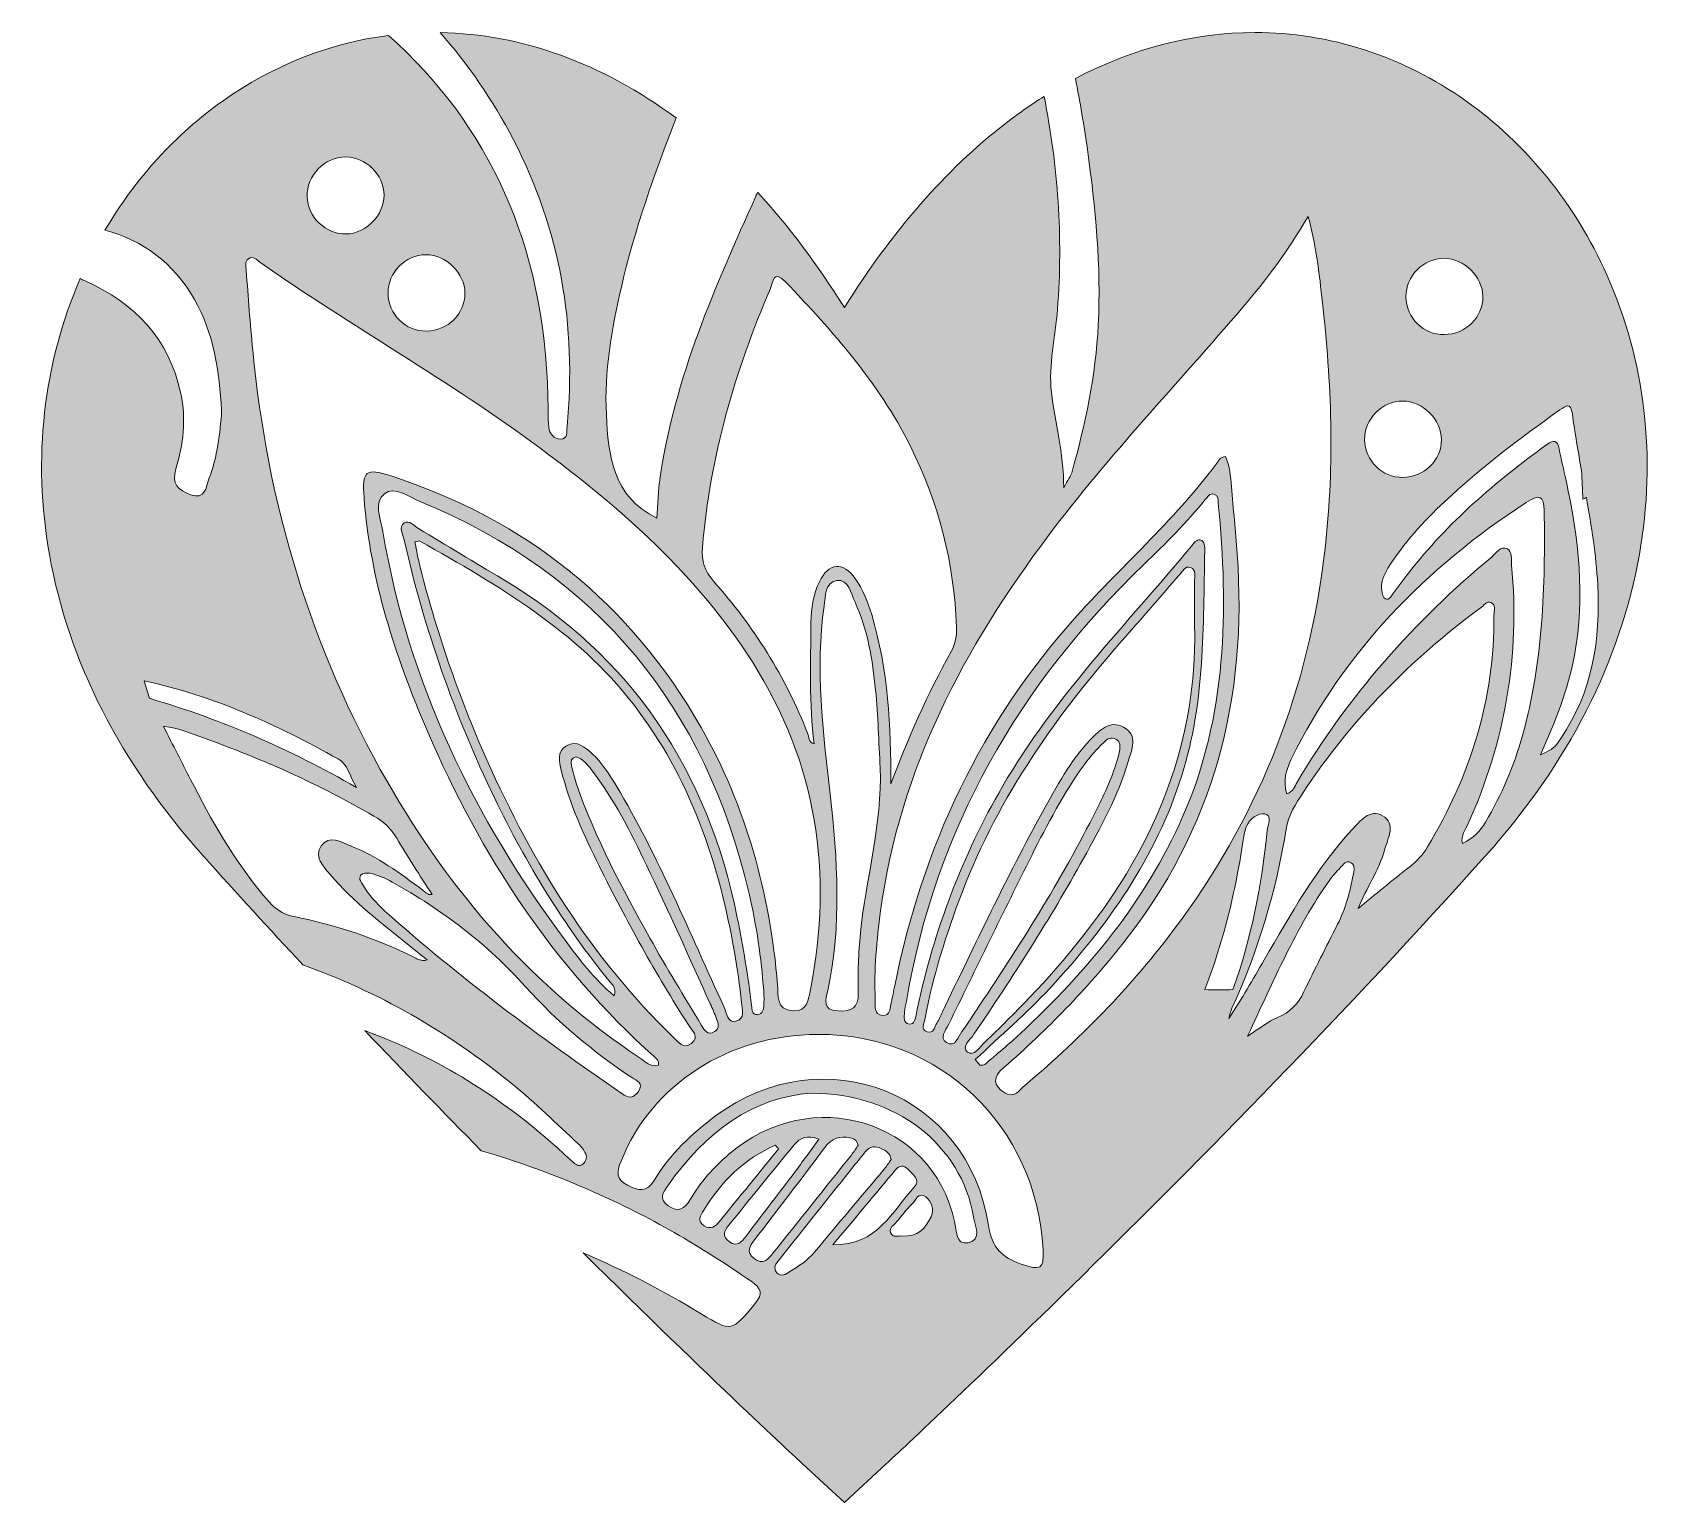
# Model space of a CAD drawing. Extents: x 31 to 969, y -924 to -76.
import ezdxf

# ---------------------------------------------------------------- set-up
doc = ezdxf.new("R2010")
doc.units = 0
doc.header["$MEASUREMENT"] = 0
doc.layers.add('Layer 1', color=7, linetype='Continuous')

msp = doc.modelspace()

# ---------------------------------------------------------------- hatches: boundary and pattern name
at = {"layer": 'Layer 1', "true_color": 0xffffff}
h = msp.add_hatch(color=7, dxfattribs=at)
h.dxf.hatch_style = 2
edge = h.paths.add_edge_path()
edge.add_spline(control_points=[(940.25, -215.49), (921.92, -174.5), (893.75, -139.77), (858.78, -115.04), (822.32, -89.26), (780.2, -75.64), (736.98, -75.64), (701.89, -75.64), (666.73, -84.73), (633.39, -102.2), (636.12, -115.73), (638.43, -129.38), (640.34, -143.15), (645.02, -176.74), (648.34, -210.45), (646.62, -244.42), (645.14, -273.5), (639.27, -301.86), (631.26, -329.79), (630.64, -331.96), (629.17, -333.88), (626.68, -338.57), (626.71, -317.78), (621.42, -300.67), (619.53, -283.28), (617.82, -267.64), (621.8, -251.4), (623.06, -235.41), (626.33, -193.75), (623.29, -152.85), (615.37, -112.57), (607.65, -117.42), (600.04, -122.73), (592.59, -128.51), (558.59, -154.83), (527.54, -190.4), (500, -234.5), (484.42, -209.55), (467.72, -187.34), (449.99, -167.98), (449.62, -168.63), (449.25, -169.35), (448.88, -170.17), (425.21, -222.46), (402.08, -274.93), (393.63, -332.37), (392.48, -340.16), (392.34, -348.1), (391.72, -356.13), (366.11, -343.38), (363.7, -319.93), (362.54, -296.3), (361.31, -271.34), (365.59, -246.9), (371.2, -222.64), (378.95, -189.11), (390.5, -156.92), (402.78, -125), (360.36, -93.47), (313.43, -76.49), (266.5, -75.68), (282.61, -93.72), (296.75, -114.35), (308.91, -137.61), (336.01, -189.46), (345.37, -245.03), (339.88, -303.17), (339.6, -306.1), (340.47, -310.5), (336.04, -310.48), (332.35, -310.46), (329.63, -307.22), (329.28, -303.5), (328.73, -297.61), (328.96, -291.64), (328.81, -285.71), (326.59, -198.22), (294.92, -129.09), (236.72, -77.34), (202.84, -81.72), (170.24, -94.52), (141.23, -115.03), (113.8, -134.42), (90.55, -159.97), (72.95, -189.86), (94.88, -195.55), (112.46, -208.4), (124.72, -229.83), (135.98, -249.51), (139.05, -271.23), (140.39, -293.97), (139.56, -307.04), (137.94, -320.57), (133.06, -333.43), (131.27, -338.12), (131.06, -345.72), (122.32, -342.5), (115.33, -339.94), (111.36, -336.39), (113.99, -327.57), (118.19, -313.45), (120.01, -298.98), (116.81, -284.11), (109.98, -252.45), (90.21, -231.84), (61.54, -219.06), (60.58, -218.64), (59.66, -218.18), (58.78, -217.7), (37.34, -266.85), (31.15, -321.86), (40.92, -376.95), (51.9, -438.82), (81.83, -497.44), (129.9, -551.17), (148.83, -572.32), (168.09, -593.35), (187.34, -614), (230.28, -629.24), (270.61, -652.16), (308.29, -682.82), (321.55, -693.61), (333.74, -705.7), (346.33, -717.3), (348.08, -718.92), (349.61, -720.98), (350.61, -723.12), (351.54, -725.11), (350.73, -727.35), (349.12, -728.87), (347.11, -730.78), (345.18, -729.45), (343.6, -728.07), (339.13, -724.15), (334.84, -720.04), (330.37, -716.13), (297.7, -687.53), (261.95, -666.19), (223.11, -651.93), (246.01, -675.98), (268.61, -699.24), (290.3, -721.26), (312, -727.61), (333.56, -735.47), (354.98, -744.91), (387.07, -759.04), (417.29, -776.59), (446.09, -796.61), (451.86, -800.63), (453.42, -803.63), (448.29, -809.75), (434.85, -825.78), (435.04, -826.14), (417.33, -815.38), (395.08, -801.86), (372.35, -790.16), (349.18, -780.22), (422.26, -852.48), (474.83, -901.13), (475.81, -902.03), (475.81, -902.03), (500.01, -924.36), (500.01, -924.36), (500.01, -924.36), (524.2, -902.03), (524.2, -902.03), (526.04, -900.33), (710.13, -729.98), (870.11, -551.17), (918.17, -497.45), (948.1, -438.83), (959.07, -376.96), (968.99, -321.04), (962.48, -265.21), (940.25, -215.49)], knot_values=[0, 0, 0, 0, 1, 1, 1, 2, 2, 2, 3, 3, 3, 4, 4, 4, 5, 5, 5, 6, 6, 6, 7, 7, 7, 8, 8, 8, 9, 9, 9, 10, 10, 10, 11, 11, 11, 12, 12, 12, 13, 13, 13, 14, 14, 14, 15, 15, 15, 16, 16, 16, 17, 17, 17, 18, 18, 18, 19, 19, 19, 20, 20, 20, 21, 21, 21, 22, 22, 22, 23, 23, 23, 24, 24, 24, 25, 25, 25, 26, 26, 26, 27, 27, 27, 28, 28, 28, 29, 29, 29, 30, 30, 30, 31, 31, 31, 32, 32, 32, 33, 33, 33, 34, 34, 34, 35, 35, 35, 36, 36, 36, 37, 37, 37, 38, 38, 38, 39, 39, 39, 40, 40, 40, 41, 41, 41, 42, 42, 42, 43, 43, 43, 44, 44, 44, 45, 45, 45, 46, 46, 46, 47, 47, 47, 48, 48, 48, 49, 49, 49, 50, 50, 50, 51, 51, 51, 52, 52, 52, 53, 53, 53, 54, 54, 54, 55, 55, 55, 56, 56, 56, 57, 57, 57, 58, 58, 58, 58], degree=3, periodic=1)
edge = h.paths.add_edge_path()
edge.add_spline(control_points=[(846.3, -206), (857.69, -205.89), (868.7, -216.77), (868.71, -228.14), (868.72, -240.2), (858.88, -249.88), (846.47, -250.05), (834.34, -250.21), (824.48, -240.5), (824.32, -228.24), (824.17, -216.25), (834.2, -206.11), (846.3, -206)], knot_values=[0, 0, 0, 0, 1, 1, 1, 2, 2, 2, 3, 3, 3, 4, 4, 4, 4], degree=3, periodic=1)
edge = h.paths.add_edge_path()
edge.add_spline(control_points=[(822.41, -288.45), (833.8, -288.34), (844.81, -299.22), (844.82, -310.6), (844.83, -322.65), (834.99, -332.34), (822.58, -332.5), (810.45, -332.67), (800.58, -322.96), (800.43, -310.7), (800.28, -298.71), (810.31, -288.56), (822.41, -288.45)], knot_values=[0, 0, 0, 0, 1, 1, 1, 2, 2, 2, 3, 3, 3, 4, 4, 4, 4], degree=3, periodic=1)
edge = h.paths.add_edge_path()
edge.add_spline(control_points=[(418.08, -372.75), (422.35, -320.6), (436.78, -271.24), (457.27, -223.43), (458.66, -220.2), (459.04, -212.27), (465.83, -219.4), (493.37, -248.33), (519.92, -277.99), (537.93, -314.16), (554.36, -347.17), (563.54, -382), (564.7, -418.9), (564.86, -423.88), (564.26, -428.58), (561.76, -433.04), (548.02, -457.47), (536.77, -483.02), (526.81, -509.38), (527.02, -476.28), (525.29, -443.59), (515.79, -411.73), (513.57, -404.29), (510.57, -397.22), (506.19, -390.86), (499.34, -380.91), (490.76, -381.68), (485.56, -392.74), (482.1, -400.1), (480.77, -408.08), (480.7, -416.19), (480.52, -439.58), (479.57, -463), (482.56, -486.4), (479.04, -485.64), (479.61, -482.37), (478.78, -480.26), (465.99, -447.68), (447.62, -418.53), (424.48, -392.4), (419.27, -386.51), (417.4, -380.98), (418.08, -372.75)], knot_values=[0, 0, 0, 0, 1, 1, 1, 2, 2, 2, 3, 3, 3, 4, 4, 4, 5, 5, 5, 6, 6, 6, 7, 7, 7, 8, 8, 8, 9, 9, 9, 10, 10, 10, 11, 11, 11, 12, 12, 12, 13, 13, 13, 14, 14, 14, 14], degree=3, periodic=1)
edge = h.paths.add_edge_path()
edge.add_spline(control_points=[(508.03, -630.19), (508.22, -638.78), (504.26, -640.99), (496.44, -640.58), (486.91, -640.09), (489.24, -634.26), (490.41, -628.79), (498.48, -591.04), (496.07, -553.31), (491.76, -515.31), (487.68, -479.33), (483.08, -443.17), (488.3, -406.84), (489.12, -401.15), (488.83, -392.97), (495.56, -392.06), (502.51, -391.12), (503.77, -399.49), (506.14, -404.58), (513.59, -420.62), (516.22, -437.96), (518, -455.31), (519.52, -470.22), (519.83, -485.26), (520.68, -500.24), (521.82, -532.66), (512.57, -563.83), (509.26, -595.7), (508.07, -607.21), (507.78, -618.7), (508.03, -630.19)], knot_values=[0, 0, 0, 0, 1, 1, 1, 2, 2, 2, 3, 3, 3, 4, 4, 4, 5, 5, 5, 6, 6, 6, 7, 7, 7, 8, 8, 8, 9, 9, 9, 10, 10, 10, 10], degree=3, periodic=1)
edge = h.paths.add_edge_path()
edge.add_spline(control_points=[(258.47, -203.96), (269.86, -203.85), (280.87, -214.73), (280.87, -226.1), (280.88, -238.16), (271.05, -247.85), (258.64, -248.01), (246.5, -248.17), (236.64, -238.46), (236.49, -226.2), (236.34, -214.22), (246.36, -204.07), (258.47, -203.96)], knot_values=[0, 0, 0, 0, 1, 1, 1, 2, 2, 2, 3, 3, 3, 4, 4, 4, 4], degree=3, periodic=1)
edge = h.paths.add_edge_path()
edge.add_spline(control_points=[(212.02, -147.49), (223.78, -147.57), (234.07, -157.83), (234.16, -169.56), (234.25, -181.1), (223.85, -191.76), (212.27, -191.98), (200.61, -192.21), (190.01, -182.07), (189.7, -170.39), (189.37, -158.22), (199.91, -147.41), (212.02, -147.49)], knot_values=[0, 0, 0, 0, 1, 1, 1, 2, 2, 2, 3, 3, 3, 4, 4, 4, 4], degree=3, periodic=1)
edge = h.paths.add_edge_path()
edge.add_spline(control_points=[(155.95, -206.24), (158.58, -204.4), (160.57, -206.91), (162.44, -208.22), (215.38, -245.46), (272.19, -276.88), (324.19, -315.52), (371.3, -350.53), (415.01, -388.93), (446.88, -439.08), (484.05, -497.55), (493.72, -560.84), (480.36, -628.19), (479.25, -633.77), (478.99, -640.85), (470.37, -640.42), (460.17, -639.91), (461.94, -631.32), (461.44, -625.41), (456.97, -572.8), (443.44, -522.82), (417.22, -476.84), (376.46, -405.4), (316.5, -357.09), (238.2, -331.69), (223.61, -326.96), (221.45, -328.66), (222.61, -344.11), (226.16, -391.41), (240.66, -435.87), (259.25, -479.08), (290.01, -550.59), (331.67, -614.63), (390.19, -666.89), (391.46, -668.02), (393, -669.04), (392.73, -671.95), (387.84, -673.12), (385.11, -669.8), (382.09, -667.8), (320.04, -626.89), (272.86, -572.27), (236.11, -508.33), (191.68, -431.05), (166.86, -347.53), (158.33, -259.02), (156.85, -243.73), (155.76, -228.4), (154.6, -213.08), (154.42, -210.74), (153.62, -207.86), (155.95, -206.24)], knot_values=[0, 0, 0, 0, 1, 1, 1, 2, 2, 2, 3, 3, 3, 4, 4, 4, 5, 5, 5, 6, 6, 6, 7, 7, 7, 8, 8, 8, 9, 9, 9, 10, 10, 10, 11, 11, 11, 12, 12, 12, 13, 13, 13, 14, 14, 14, 15, 15, 15, 16, 16, 16, 17, 17, 17, 17], degree=3, periodic=1)
edge = h.paths.add_edge_path()
edge.add_spline(control_points=[(368.16, -510.45), (364.19, -503.84), (360.05, -497.31), (354.33, -492.06), (350.2, -488.26), (345.6, -484.02), (339.53, -487.48), (333.73, -490.78), (335.34, -496.77), (336.54, -501.69), (341.29, -521.17), (349.78, -539.26), (358.57, -557.14), (374.02, -588.54), (391.09, -619.05), (409.92, -648.57), (411.93, -651.73), (416.7, -655.41), (411.71, -659.38), (407.03, -663.09), (404.05, -658.42), (401.19, -655.65), (353.9, -609.97), (320.07, -555.22), (293.55, -495.6), (277.04, -458.47), (263.84, -420.17), (254.18, -380.68), (253.29, -377.04), (252.73, -373.33), (252.02, -369.65), (253.49, -369.4), (254.33, -368.97), (254.78, -369.23), (300.21, -394.98), (345.4, -421.02), (378.14, -463.42), (410.86, -505.81), (427.56, -554.65), (436.54, -606.64), (438.2, -616.27), (439.61, -625.97), (440.56, -635.69), (440.92, -639.46), (442.94, -645.2), (437.36, -646.47), (432.24, -647.63), (432.15, -641.77), (430.67, -638.59), (410.65, -595.48), (392.72, -551.35), (368.16, -510.45)], knot_values=[0, 0, 0, 0, 1, 1, 1, 2, 2, 2, 3, 3, 3, 4, 4, 4, 5, 5, 5, 6, 6, 6, 7, 7, 7, 8, 8, 8, 9, 9, 9, 10, 10, 10, 11, 11, 11, 12, 12, 12, 13, 13, 13, 14, 14, 14, 15, 15, 15, 16, 16, 16, 17, 17, 17, 17], degree=3, periodic=1)
edge = h.paths.add_edge_path()
edge.add_spline(control_points=[(425.01, -652.51), (421.08, -654.8), (419.2, -651.7), (417.59, -649.01), (407.54, -632.22), (397.18, -615.61), (387.7, -598.5), (371.78, -569.79), (356.11, -540.9), (345.38, -509.7), (344.13, -506.08), (343.26, -502.32), (342.38, -498.59), (341.84, -496.32), (342.43, -494.47), (344.95, -493.9), (349.18, -494.99), (351.47, -498.23), (353.8, -501.2), (367.08, -518.07), (376.49, -537.26), (385.73, -556.44), (398.45, -582.87), (410.35, -609.7), (422.57, -636.37), (423.88, -639.22), (425.06, -642.14), (426.19, -645.07), (427.21, -647.74), (428.18, -650.66), (425.01, -652.51)], knot_values=[0, 0, 0, 0, 1, 1, 1, 2, 2, 2, 3, 3, 3, 4, 4, 4, 5, 5, 5, 6, 6, 6, 7, 7, 7, 8, 8, 8, 9, 9, 9, 10, 10, 10, 10], degree=3, periodic=1)
edge = h.paths.add_edge_path()
edge.add_spline(control_points=[(438.14, -586.71), (421.12, -502.05), (377.5, -435.89), (302.68, -391.24), (286.46, -381.57), (270.33, -371.75), (254.1, -362.1), (251.51, -360.56), (248.74, -356.88), (245.86, -358.82), (242.41, -361.15), (245.04, -365.41), (245.75, -368.52), (257.45, -420.17), (274.89, -469.84), (297.95, -517.55), (316.28, -555.46), (337.99, -591.22), (364.71, -623.86), (366.15, -625.61), (368.38, -627.26), (367.04, -631.86), (355.45, -622.02), (347.04, -610.85), (338.77, -599.75), (286, -528.95), (248.32, -451.33), (233.4, -363.66), (232.16, -356.33), (228.05, -346.84), (234.45, -341.92), (240.3, -337.44), (248.38, -343.65), (254.93, -346.35), (357.74, -388.75), (419.9, -465.32), (445, -572.86), (449.3, -591.26), (451.98, -609.91), (453.41, -628.75), (453.62, -631.53), (453.64, -634.34), (453.5, -637.13), (453.37, -639.6), (452.96, -642.48), (449.88, -642.66), (446.31, -642.88), (446.68, -639.66), (446.4, -637.34), (444.39, -620.34), (441.51, -603.5), (438.14, -586.71)], knot_values=[0, 0, 0, 0, 1, 1, 1, 2, 2, 2, 3, 3, 3, 4, 4, 4, 5, 5, 5, 6, 6, 6, 7, 7, 7, 8, 8, 8, 9, 9, 9, 10, 10, 10, 11, 11, 11, 12, 12, 12, 13, 13, 13, 14, 14, 14, 15, 15, 15, 16, 16, 16, 17, 17, 17, 17], degree=3, periodic=1)
edge = h.paths.add_edge_path()
edge.add_spline(control_points=[(95.65, -449.91), (135.42, -458.65), (172.22, -475.05), (207.63, -495.05), (213.3, -498.25), (214.14, -504.63), (218.27, -511.53), (179.75, -489.35), (141.08, -472.57), (98.68, -460.06), (97.58, -456.69), (96.57, -453.31), (95.65, -449.91)], knot_values=[0, 0, 0, 0, 1, 1, 1, 2, 2, 2, 3, 3, 3, 4, 4, 4, 4], degree=3, periodic=1)
edge = h.paths.add_edge_path()
edge.add_spline(control_points=[(251.77, -609.62), (229.52, -598.76), (206.28, -590.81), (182, -586.03), (176.99, -585.05), (173.13, -582.81), (169.72, -579.65), (167.94, -577.68), (166.17, -575.71), (164.4, -573.74), (147.47, -553.28), (134.37, -530.42), (122.39, -506.84), (117.43, -497.09), (112.43, -487.37), (106.73, -476.21), (115.88, -477.26), (122.82, -480.36), (129.87, -482.89), (163.96, -495.1), (196.9, -509.84), (228.27, -528.03), (233.86, -531.27), (238.22, -535.22), (241.53, -540.89), (247.85, -551.71), (254.81, -562.16), (261.88, -573.36), (259.18, -573.67), (257.96, -571.86), (256.49, -570.78), (243.44, -561.09), (230.35, -551.42), (215.12, -545.33), (209.47, -543.07), (202.49, -538.77), (197.87, -545.24), (193.39, -551.52), (199.22, -557.12), (203.13, -561.82), (216.29, -577.62), (232.81, -589.79), (248.62, -602.71), (251.83, -605.33), (255.07, -607.91), (258.99, -611.06), (255.49, -612.14), (253.65, -610.54), (251.77, -609.62)], knot_values=[0, 0, 0, 0, 1, 1, 1, 2, 2, 2, 3, 3, 3, 4, 4, 4, 5, 5, 5, 6, 6, 6, 7, 7, 7, 8, 8, 8, 9, 9, 9, 10, 10, 10, 11, 11, 11, 12, 12, 12, 13, 13, 13, 14, 14, 14, 15, 15, 15, 16, 16, 16, 16], degree=3, periodic=1)
edge = h.paths.add_edge_path()
edge.add_spline(control_points=[(234.7, -582.86), (229.78, -578.45), (225.42, -573.42), (221.92, -567.75), (220.93, -566.15), (219.51, -564.45), (220.63, -562.43), (221.8, -560.33), (223.95, -560.97), (226, -561.07), (230.49, -561.99), (234.77, -563.89), (238.88, -566.15), (267.84, -582.12), (293.76, -601.98), (315.91, -626.57), (334.09, -646.77), (354.74, -664.03), (377.33, -679.06), (380.09, -680.89), (384.49, -681.97), (381.03, -687.04), (378.11, -691.31), (375.41, -690.93), (371.51, -688.23), (324.03, -655.54), (277.71, -621.34), (234.7, -582.86)], knot_values=[0, 0, 0, 0, 1, 1, 1, 2, 2, 2, 3, 3, 3, 4, 4, 4, 5, 5, 5, 6, 6, 6, 7, 7, 7, 8, 8, 8, 9, 9, 9, 9], degree=3, periodic=1)
edge = h.paths.add_edge_path()
edge.add_spline(control_points=[(418.99, -764.59), (414.74, -761.78), (416.96, -758.57), (418.8, -755.6), (429.06, -739.1), (442.1, -725.73), (460.17, -718.1), (460.75, -718.78), (461.34, -719.46), (461.92, -720.15), (450.59, -734.13), (439.28, -748.13), (427.92, -762.09), (425.58, -764.97), (422.81, -767.13), (418.99, -764.59)], knot_values=[0, 0, 0, 0, 1, 1, 1, 2, 2, 2, 3, 3, 3, 4, 4, 4, 5, 5, 5, 5], degree=3, periodic=1)
edge = h.paths.add_edge_path()
edge.add_spline(control_points=[(433.67, -773.89), (429.15, -770.81), (430.61, -767.51), (433.32, -764.17), (445.88, -748.73), (458.39, -733.26), (471.02, -717.87), (474.37, -713.78), (478.59, -711.91), (485.31, -714.62), (479.93, -721.92), (474.92, -728.87), (469.76, -735.7), (460.92, -747.41), (451.97, -759.02), (443.1, -770.7), (440.64, -773.93), (438.21, -776.97), (433.67, -773.89)], knot_values=[0, 0, 0, 0, 1, 1, 1, 2, 2, 2, 3, 3, 3, 4, 4, 4, 5, 5, 5, 6, 6, 6, 6], degree=3, periodic=1)
edge = h.paths.add_edge_path()
edge.add_spline(control_points=[(447.84, -783.44), (443.03, -779.65), (445.39, -776.28), (448.12, -772.73), (461.72, -754.96), (475.4, -737.25), (488.79, -719.32), (492.67, -714.12), (497.32, -712.41), (503.35, -713.78), (505.4, -714.24), (507.41, -715.04), (507.89, -718.24), (506.79, -719.83), (505.53, -721.89), (504.04, -723.76), (489, -742.62), (473.88, -761.4), (458.9, -780.3), (455.83, -784.16), (453.08, -787.55), (447.84, -783.44)], knot_values=[0, 0, 0, 0, 1, 1, 1, 2, 2, 2, 3, 3, 3, 4, 4, 4, 5, 5, 5, 6, 6, 6, 7, 7, 7, 7], degree=3, periodic=1)
edge = h.paths.add_edge_path()
edge.add_spline(control_points=[(468.54, -791.05), (466.17, -792.59), (463.61, -794.46), (461.06, -791.68), (458.52, -788.91), (460.62, -786.4), (462.32, -784.25), (473.6, -769.99), (484.96, -755.8), (496.3, -741.59), (501.54, -735.03), (506.78, -728.48), (512.02, -721.93), (514.61, -718.7), (517.85, -718.22), (521.37, -720.07), (523.77, -721.33), (526.59, -722.4), (526.94, -726.39), (525.78, -728), (524.5, -730.05), (522.97, -731.89), (509.49, -747.96), (495.92, -763.96), (482.48, -780.06), (478.58, -784.73), (473.52, -787.82), (468.54, -791.05)], knot_values=[0, 0, 0, 0, 1, 1, 1, 2, 2, 2, 3, 3, 3, 4, 4, 4, 5, 5, 5, 6, 6, 6, 7, 7, 7, 8, 8, 8, 9, 9, 9, 9], degree=3, periodic=1)
edge = h.paths.add_edge_path()
edge.add_spline(control_points=[(493.27, -775.64), (506.08, -760.35), (517.85, -746.33), (529.59, -732.28), (531.87, -729.56), (534.3, -729.35), (536.64, -731.94), (539.28, -734.86), (544.34, -737.86), (540.26, -742.3), (527.53, -756.16), (519.2, -776.07), (493.27, -775.64)], knot_values=[0, 0, 0, 0, 1, 1, 1, 2, 2, 2, 3, 3, 3, 4, 4, 4, 4], degree=3, periodic=1)
edge = h.paths.add_edge_path()
edge.add_spline(control_points=[(550.09, -759.34), (546.94, -765.87), (542.45, -771.2), (533.39, -770.5), (531.49, -770.09), (527.91, -771.91), (526.67, -768.4), (525.72, -765.71), (528.67, -764.22), (530.16, -762.4), (533.03, -758.88), (535.83, -755.26), (539.04, -752.07), (541.23, -749.9), (542.9, -744.67), (547.09, -747.94), (550.38, -750.51), (552.11, -755.15), (550.09, -759.34)], knot_values=[0, 0, 0, 0, 1, 1, 1, 2, 2, 2, 3, 3, 3, 4, 4, 4, 5, 5, 5, 6, 6, 6, 6], degree=3, periodic=1)
edge = h.paths.add_edge_path()
edge.add_spline(control_points=[(571.51, -774.42), (564.15, -775.82), (564.76, -767.28), (563.62, -762.08), (550.73, -703.37), (480.6, -682.45), (433.32, -723.27), (424.54, -730.84), (416.77, -739.36), (411.01, -749.49), (407.83, -755.07), (404.11, -756.98), (398.31, -753.04), (392.64, -749.19), (395.36, -745.28), (398.01, -741.47), (419.67, -710.38), (447.89, -690.14), (480.7, -688.07), (530.15, -688.04), (567.56, -718.25), (574.57, -759.4), (575.42, -764.37), (579.68, -772.87), (571.51, -774.42)], knot_values=[0, 0, 0, 0, 1, 1, 1, 2, 2, 2, 3, 3, 3, 4, 4, 4, 5, 5, 5, 6, 6, 6, 7, 7, 7, 8, 8, 8, 8], degree=3, periodic=1)
edge = h.paths.add_edge_path()
edge.add_spline(control_points=[(602.18, -786.66), (591.09, -782.78), (585.22, -777.55), (583.22, -764.41), (571.57, -687.92), (488.15, -654.83), (425.62, -701.18), (411.76, -711.45), (399.28, -723.26), (390.4, -738.12), (385.76, -745.88), (380.99, -744.22), (374.77, -741.19), (367.86, -737.81), (368.66, -733.17), (371.01, -727.29), (388.72, -682.95), (433.12, -654.29), (484.73, -654.08), (555.28, -653.81), (611, -707.05), (614.72, -778.27), (615.32, -789.74), (613.3, -790.55), (602.18, -786.66)], knot_values=[0, 0, 0, 0, 1, 1, 1, 2, 2, 2, 3, 3, 3, 4, 4, 4, 5, 5, 5, 6, 6, 6, 7, 7, 7, 8, 8, 8, 8], degree=3, periodic=1)
edge = h.paths.add_edge_path()
edge.add_spline(control_points=[(574.82, -654.02), (597.19, -620.99), (618.75, -587.48), (638.06, -552.56), (648.05, -534.5), (658.07, -516.39), (663.91, -496.47), (665.86, -489.82), (670, -481.44), (661.23, -476.69), (653.13, -472.3), (647.16, -478.72), (642.18, -483.88), (630.41, -496.07), (622.55, -511.03), (614.44, -525.72), (593.64, -563.39), (575.45, -602.38), (556.61, -641.04), (555.54, -643.24), (554.74, -645.62), (553.39, -647.63), (551.99, -649.73), (551.72, -653.89), (547.86, -652.64), (543.99, -651.38), (545.93, -648.04), (546.43, -645.45), (551.23, -620.31), (558.84, -595.99), (567.97, -572.11), (589.25, -516.41), (623.16, -468.76), (662.36, -424.49), (672.79, -412.72), (682.98, -400.74), (693.38, -388.94), (695.14, -386.95), (696.83, -383.37), (699.83, -384.48), (703.37, -385.8), (702.22, -389.8), (702.23, -392.83), (702.28, -400.87), (702.25, -408.91), (702.25, -416.94), (704.53, -504.32), (664.45, -572.83), (606.36, -633.4), (598.13, -641.99), (589.7, -650.39), (581.13, -658.62), (578.26, -661.37), (574.64, -667.1), (571.19, -664.36), (567.24, -661.23), (572.73, -657.11), (574.82, -654.02)], knot_values=[0, 0, 0, 0, 1, 1, 1, 2, 2, 2, 3, 3, 3, 4, 4, 4, 5, 5, 5, 6, 6, 6, 7, 7, 7, 8, 8, 8, 9, 9, 9, 10, 10, 10, 11, 11, 11, 12, 12, 12, 13, 13, 13, 14, 14, 14, 15, 15, 15, 16, 16, 16, 17, 17, 17, 18, 18, 18, 19, 19, 19, 19], degree=3, periodic=1)
edge = h.paths.add_edge_path()
edge.add_spline(control_points=[(567.88, -652.42), (565.61, -655.4), (564.29, -661.86), (558.99, -658.74), (554.56, -656.14), (558.58, -651.77), (560.12, -648.59), (576.03, -615.94), (591.9, -583.27), (608.18, -550.8), (617.26, -532.69), (626.74, -514.76), (638.57, -498.23), (641.8, -493.72), (645.72, -489.68), (649.6, -485.69), (651.51, -483.72), (654.03, -481.86), (657.05, -483.76), (659.54, -485.31), (659.12, -487.94), (658.92, -490.65), (656.51, -501.01), (652.21, -510.94), (647.43, -520.66), (627.34, -561.51), (603.22, -599.96), (577.84, -637.66), (574.53, -642.58), (571.47, -647.71), (567.88, -652.42)], knot_values=[0, 0, 0, 0, 1, 1, 1, 2, 2, 2, 3, 3, 3, 4, 4, 4, 5, 5, 5, 6, 6, 6, 7, 7, 7, 8, 8, 8, 9, 9, 9, 10, 10, 10, 10], degree=3, periodic=1)
edge = h.paths.add_edge_path()
edge.add_spline(control_points=[(618.66, -627.5), (651.97, -591.57), (679.87, -552.09), (694.83, -504.64), (708.2, -462.26), (707.31, -418.48), (708.07, -374.85), (708.11, -372.49), (708.34, -369.41), (705.45, -368.64), (703.24, -368.04), (701.86, -370.47), (700.57, -372.03), (662.91, -417.39), (621.1, -459.57), (591.27, -510.98), (568.14, -550.85), (552.04, -593.61), (542.19, -638.67), (541.89, -640.03), (541.77, -641.44), (541.42, -642.79), (540.83, -645.11), (540.58, -648.49), (537.52, -648.11), (533.71, -647.64), (534.65, -643.93), (534.75, -641.29), (534.83, -639.22), (535.45, -637.17), (535.8, -635.11), (552.72, -535.28), (600.64, -452.3), (673.11, -382.6), (685.45, -370.73), (697.54, -358.57), (708.43, -345.3), (709.73, -343.72), (711.01, -341.54), (713.44, -342.16), (715.96, -342.8), (715.76, -345.31), (715.95, -347.35), (721.81, -409.19), (721.07, -470.19), (695.32, -528.53), (673.72, -577.49), (640.34, -617.45), (601.66, -653.52), (595.02, -659.72), (588.02, -665.54), (581.11, -671.42), (580.49, -671.95), (579.22, -671.7), (578.26, -671.81), (577.38, -670.74), (576.5, -669.66), (575.62, -668.59), (590.02, -654.94), (605.2, -642.02), (618.66, -627.5)], knot_values=[0, 0, 0, 0, 1, 1, 1, 2, 2, 2, 3, 3, 3, 4, 4, 4, 5, 5, 5, 6, 6, 6, 7, 7, 7, 8, 8, 8, 9, 9, 9, 10, 10, 10, 11, 11, 11, 12, 12, 12, 13, 13, 13, 14, 14, 14, 15, 15, 15, 16, 16, 16, 17, 17, 17, 18, 18, 18, 19, 19, 19, 20, 20, 20, 20], degree=3, periodic=1)
edge = h.paths.add_edge_path()
edge.add_spline(control_points=[(604.12, -683.55), (601.02, -686.15), (598.26, -691.33), (592.59, -687.83), (585.77, -683.62), (585.57, -678.86), (592.21, -673.1), (617.11, -651.49), (639.94, -627.91), (660.47, -602.11), (713.2, -535.84), (733.09, -459.95), (726.81, -376.39), (725.84, -363.5), (724.6, -350.64), (723.56, -337.76), (723.09, -331.91), (722.43, -326.13), (720.18, -320.35), (718.7, -320.95), (717.4, -321.05), (716.9, -321.74), (692.84, -355.1), (661.72, -382.06), (634.32, -412.39), (578.9, -473.72), (545.22, -545.52), (529.08, -626.05), (528.46, -629.13), (527.82, -632.21), (527.15, -635.28), (526.44, -638.58), (526.7, -643.48), (522.12, -643.16), (516.79, -642.79), (517.97, -637.57), (517.81, -633.94), (517.07, -616.77), (518.67, -599.72), (520.95, -582.74), (531.93, -500.99), (569.11, -430.96), (617.91, -366.04), (652.64, -319.85), (692.61, -278.15), (730.09, -234.31), (743.68, -218.42), (756.2, -201.71), (767.78, -181.85), (773, -200.66), (774.57, -217.97), (776.46, -235.1), (781.66, -282.08), (782.9, -329.08), (777.29, -376.24), (768.03, -453.97), (740.77, -524.45), (694.69, -587.71), (668.6, -623.53), (638.01, -655.11), (604.12, -683.55)], knot_values=[0, 0, 0, 0, 1, 1, 1, 2, 2, 2, 3, 3, 3, 4, 4, 4, 5, 5, 5, 6, 6, 6, 7, 7, 7, 8, 8, 8, 9, 9, 9, 10, 10, 10, 11, 11, 11, 12, 12, 12, 13, 13, 13, 14, 14, 14, 15, 15, 15, 16, 16, 16, 17, 17, 17, 18, 18, 18, 19, 19, 19, 20, 20, 20, 20], degree=3, periodic=1)
edge = h.paths.add_edge_path()
edge.add_spline(control_points=[(708.23, -628.2), (711.4, -619.87), (714.28, -611.36), (716.91, -602.69), (722.83, -583.14), (727.09, -563.23), (730.15, -543.05), (730.6, -540.11), (731, -537.06), (732.09, -534.32), (733.96, -529.62), (738.83, -526.14), (742.71, -526.75), (747.34, -527.48), (744.5, -533.12), (744.18, -536.41), (741.14, -568.18), (734.8, -598.88), (724.39, -628.25), (719.03, -628.45), (713.64, -628.44), (708.23, -628.2)], knot_values=[0, 0, 0, 0, 1, 1, 1, 2, 2, 2, 3, 3, 3, 4, 4, 4, 5, 5, 5, 6, 6, 6, 7, 7, 7, 7], degree=3, periodic=1)
edge = h.paths.add_edge_path()
edge.add_spline(control_points=[(793.84, -562.11), (791.93, -571.93), (789.36, -581.54), (784.81, -590.54), (778.27, -603.46), (771.63, -616.34), (765.4, -629.41), (762.05, -636.43), (757.4, -641.38), (750.04, -644.43), (744.78, -646.61), (740.19, -650.4), (732.85, -655.02), (747.92, -623.03), (760.82, -592.52), (780.05, -565.29), (781.9, -562.67), (784.08, -560.26), (786.3, -557.95), (788, -556.19), (789.69, -553.17), (792.61, -554.97), (795.14, -556.53), (794.33, -559.62), (793.84, -562.11)], knot_values=[0, 0, 0, 0, 1, 1, 1, 2, 2, 2, 3, 3, 3, 4, 4, 4, 5, 5, 5, 6, 6, 6, 7, 7, 7, 8, 8, 8, 8], degree=3, periodic=1)
edge = h.paths.add_edge_path()
edge.add_spline(control_points=[(826.47, -557.31), (816.42, -565.16), (806.61, -573.31), (796.71, -581.33), (801.45, -569.64), (808.59, -559.56), (811.91, -547.74), (813.8, -541.01), (818.89, -532.49), (810.71, -527.81), (803.35, -523.59), (797.68, -531.07), (793.08, -536.02), (772.3, -558.33), (757.77, -584.94), (742.46, -610.98), (735.83, -622.27), (729.54, -633.76), (721.95, -644.87), (722.57, -642.88), (722.98, -640.8), (723.84, -638.91), (738.83, -605.93), (749.34, -571.57), (755.03, -535.82), (756.35, -527.57), (760.58, -521.05), (764.93, -514.46), (792.43, -472.68), (826.99, -437.64), (867.16, -408), (869.08, -406.59), (871.03, -403.77), (873.29, -404.66), (876.38, -405.88), (875.08, -409.42), (875.11, -412.05), (875.52, -460.4), (861.53, -504.64), (836.74, -545.79), (834.03, -550.29), (830.64, -554.04), (826.47, -557.31)], knot_values=[0, 0, 0, 0, 1, 1, 1, 2, 2, 2, 3, 3, 3, 4, 4, 4, 5, 5, 5, 6, 6, 6, 7, 7, 7, 8, 8, 8, 9, 9, 9, 10, 10, 10, 11, 11, 11, 12, 12, 12, 13, 13, 13, 14, 14, 14, 14], degree=3, periodic=1)
edge = h.paths.add_edge_path()
edge.add_spline(control_points=[(870.31, -531.5), (867.22, -536.78), (863.21, -540.89), (856.86, -543.95), (855.76, -539.11), (858.73, -535.81), (860.25, -532.4), (881.57, -484.82), (890.22, -435.15), (885.28, -383.2), (884.96, -379.8), (885.98, -375.25), (882.55, -373.65), (878.89, -371.94), (876.51, -376.24), (874, -378.32), (829.16, -415.4), (791.09, -458.35), (761.45, -508.56), (760.09, -510.86), (759.49, -513.92), (755.43, -515.13), (753.35, -507.58), (755, -501.43), (758.04, -495.27), (788.84, -432.69), (835.67, -384.77), (893.64, -347.04), (901.42, -341.98), (904.01, -343.09), (904.14, -351.57), (904.77, -395.33), (903.55, -438.91), (891.61, -481.5), (886.67, -499.13), (879.52, -515.72), (870.31, -531.5)], knot_values=[0, 0, 0, 0, 1, 1, 1, 2, 2, 2, 3, 3, 3, 4, 4, 4, 5, 5, 5, 6, 6, 6, 7, 7, 7, 8, 8, 8, 9, 9, 9, 10, 10, 10, 11, 11, 11, 12, 12, 12, 12], degree=3, periodic=1)
edge = h.paths.add_edge_path()
edge.add_spline(control_points=[(913.73, -483.19), (909.83, -488.94), (909.89, -488.98), (901.92, -492.71), (910.77, -473.27), (917.89, -454.93), (921.57, -435.36), (928.01, -401.19), (923.88, -367.62), (916.72, -334.15), (915.43, -328.13), (913.89, -322.15), (912.76, -316.1), (911.81, -310.94), (909.64, -310.7), (905.74, -313.52), (876.12, -334.94), (848.5, -358.5), (825.95, -387.52), (822.84, -391.53), (819.85, -395.64), (816.78, -399.69), (815.68, -401.14), (814.72, -403.39), (812.58, -402.7), (810.57, -402.05), (810.81, -399.58), (810.45, -397.81), (809.46, -392.99), (811.51, -388.85), (813.92, -384.96), (822.85, -370.5), (834.26, -358.09), (846.59, -346.55), (867.35, -327.12), (889.96, -309.97), (913.16, -293.58), (916.62, -291.13), (919.5, -288.98), (920.39, -295.8), (921.82, -306.8), (923.73, -317.74), (925.7, -328.66), (926.04, -334.08), (926.29, -339.57), (926.42, -345.15), (927.11, -344.79), (927.79, -344.46), (928.48, -344.11), (931.43, -360.72), (934.08, -377.37), (935.01, -394.3), (936.74, -426.13), (932.04, -456.24), (913.73, -483.19)], knot_values=[0, 0, 0, 0, 1, 1, 1, 2, 2, 2, 3, 3, 3, 4, 4, 4, 5, 5, 5, 6, 6, 6, 7, 7, 7, 8, 8, 8, 9, 9, 9, 10, 10, 10, 11, 11, 11, 12, 12, 12, 13, 13, 13, 14, 14, 14, 15, 15, 15, 16, 16, 16, 17, 17, 17, 18, 18, 18, 18], degree=3, periodic=1)

# ---------------------------------------------------------------- linework, layer by layer
at = {"layer": 'Layer 1', "lineweight": 0}
for points, knots in [([(940.25, -215.49), (921.92, -174.5), (893.75, -139.77), (858.78, -115.04), (822.32, -89.26), (780.2, -75.64), (736.98, -75.64), (701.89, -75.64), (666.73, -84.73), (633.39, -102.2), (636.12, -115.73), (638.43, -129.38), (640.34, -143.15), (645.02, -176.74), (648.34, -210.45), (646.62, -244.42), (645.14, -273.5), (639.27, -301.86), (631.26, -329.79), (630.64, -331.96), (629.17, -333.88), (626.68, -338.57), (626.71, -317.78), (621.42, -300.67), (619.53, -283.28), (617.82, -267.64), (621.8, -251.4), (623.06, -235.41), (626.33, -193.75), (623.29, -152.85), (615.37, -112.57), (607.65, -117.42), (600.04, -122.73), (592.59, -128.51), (558.59, -154.83), (527.54, -190.4), (500, -234.5), (484.42, -209.55), (467.72, -187.34), (449.99, -167.98), (449.62, -168.63), (449.25, -169.35), (448.88, -170.17), (425.21, -222.46), (402.08, -274.93), (393.63, -332.37), (392.48, -340.16), (392.34, -348.1), (391.72, -356.13), (366.11, -343.38), (363.7, -319.93), (362.54, -296.3), (361.31, -271.34), (365.59, -246.9), (371.2, -222.64), (378.95, -189.11), (390.5, -156.92), (402.78, -125), (360.36, -93.47), (313.43, -76.49), (266.5, -75.68), (282.61, -93.72), (296.75, -114.35), (308.91, -137.61), (336.01, -189.46), (345.37, -245.03), (339.88, -303.17), (339.6, -306.1), (340.47, -310.5), (336.04, -310.48), (332.35, -310.46), (329.63, -307.22), (329.28, -303.5), (328.73, -297.61), (328.96, -291.64), (328.81, -285.71), (326.59, -198.22), (294.92, -129.09), (236.72, -77.34), (202.84, -81.72), (170.24, -94.52), (141.23, -115.03), (113.8, -134.42), (90.55, -159.97), (72.95, -189.86), (94.88, -195.55), (112.46, -208.4), (124.72, -229.83), (135.98, -249.51), (139.05, -271.23), (140.39, -293.97), (139.56, -307.04), (137.94, -320.57), (133.06, -333.43), (131.27, -338.12), (131.06, -345.72), (122.32, -342.5), (115.33, -339.94), (111.36, -336.39), (113.99, -327.57), (118.19, -313.45), (120.01, -298.98), (116.81, -284.11), (109.98, -252.45), (90.21, -231.84), (61.54, -219.06), (60.58, -218.64), (59.66, -218.18), (58.78, -217.7), (37.34, -266.85), (31.15, -321.86), (40.92, -376.95), (51.9, -438.82), (81.83, -497.44), (129.9, -551.17), (148.83, -572.32), (168.09, -593.35), (187.34, -614), (230.28, -629.24), (270.61, -652.16), (308.29, -682.82), (321.55, -693.61), (333.74, -705.7), (346.33, -717.3), (348.08, -718.92), (349.61, -720.98), (350.61, -723.12), (351.54, -725.11), (350.73, -727.35), (349.12, -728.87), (347.11, -730.78), (345.18, -729.45), (343.6, -728.07), (339.13, -724.15), (334.84, -720.04), (330.37, -716.13), (297.7, -687.53), (261.95, -666.19), (223.11, -651.93), (246.01, -675.98), (268.61, -699.24), (290.3, -721.26), (312, -727.61), (333.56, -735.47), (354.98, -744.91), (387.07, -759.04), (417.29, -776.59), (446.09, -796.61), (451.86, -800.63), (453.42, -803.63), (448.29, -809.75), (434.85, -825.78), (435.04, -826.14), (417.33, -815.38), (395.08, -801.86), (372.35, -790.16), (349.18, -780.22), (422.26, -852.48), (474.83, -901.13), (475.81, -902.03), (475.81, -902.03), (500.01, -924.36), (500.01, -924.36), (500.01, -924.36), (524.2, -902.03), (524.2, -902.03), (526.04, -900.33), (710.13, -729.98), (870.11, -551.17), (918.17, -497.45), (948.1, -438.83), (959.07, -376.96), (968.99, -321.04), (962.48, -265.21), (940.25, -215.49)], [0, 0, 0, 0, 1, 1, 1, 2, 2, 2, 3, 3, 3, 4, 4, 4, 5, 5, 5, 6, 6, 6, 7, 7, 7, 8, 8, 8, 9, 9, 9, 10, 10, 10, 11, 11, 11, 12, 12, 12, 13, 13, 13, 14, 14, 14, 15, 15, 15, 16, 16, 16, 17, 17, 17, 18, 18, 18, 19, 19, 19, 20, 20, 20, 21, 21, 21, 22, 22, 22, 23, 23, 23, 24, 24, 24, 25, 25, 25, 26, 26, 26, 27, 27, 27, 28, 28, 28, 29, 29, 29, 30, 30, 30, 31, 31, 31, 32, 32, 32, 33, 33, 33, 34, 34, 34, 35, 35, 35, 36, 36, 36, 37, 37, 37, 38, 38, 38, 39, 39, 39, 40, 40, 40, 41, 41, 41, 42, 42, 42, 43, 43, 43, 44, 44, 44, 45, 45, 45, 46, 46, 46, 47, 47, 47, 48, 48, 48, 49, 49, 49, 50, 50, 50, 51, 51, 51, 52, 52, 52, 53, 53, 53, 54, 54, 54, 55, 55, 55, 56, 56, 56, 57, 57, 57, 58, 58, 58, 58]), ([(212.02, -147.49), (223.78, -147.57), (234.07, -157.83), (234.16, -169.56), (234.25, -181.1), (223.85, -191.76), (212.27, -191.98), (200.61, -192.21), (190.01, -182.07), (189.7, -170.39), (189.37, -158.22), (199.91, -147.41), (212.02, -147.49)], [0, 0, 0, 0, 1, 1, 1, 2, 2, 2, 3, 3, 3, 4, 4, 4, 4]), ([(604.12, -683.55), (601.02, -686.15), (598.26, -691.33), (592.59, -687.83), (585.77, -683.62), (585.57, -678.86), (592.21, -673.1), (617.11, -651.49), (639.94, -627.91), (660.47, -602.11), (713.2, -535.84), (733.09, -459.95), (726.81, -376.39), (725.84, -363.5), (724.6, -350.64), (723.56, -337.76), (723.09, -331.91), (722.43, -326.13), (720.18, -320.35), (718.7, -320.95), (717.4, -321.05), (716.9, -321.74), (692.84, -355.1), (661.72, -382.06), (634.32, -412.39), (578.9, -473.72), (545.22, -545.52), (529.08, -626.05), (528.46, -629.13), (527.82, -632.21), (527.15, -635.28), (526.44, -638.58), (526.7, -643.48), (522.12, -643.16), (516.79, -642.79), (517.97, -637.57), (517.81, -633.94), (517.07, -616.77), (518.67, -599.72), (520.95, -582.74), (531.93, -500.99), (569.11, -430.96), (617.91, -366.04), (652.64, -319.85), (692.61, -278.15), (730.09, -234.31), (743.68, -218.42), (756.2, -201.71), (767.78, -181.85), (773, -200.66), (774.57, -217.97), (776.46, -235.1), (781.66, -282.08), (782.9, -329.08), (777.29, -376.24), (768.03, -453.97), (740.77, -524.45), (694.69, -587.71), (668.6, -623.53), (638.01, -655.11), (604.12, -683.55)], [0, 0, 0, 0, 1, 1, 1, 2, 2, 2, 3, 3, 3, 4, 4, 4, 5, 5, 5, 6, 6, 6, 7, 7, 7, 8, 8, 8, 9, 9, 9, 10, 10, 10, 11, 11, 11, 12, 12, 12, 13, 13, 13, 14, 14, 14, 15, 15, 15, 16, 16, 16, 17, 17, 17, 18, 18, 18, 19, 19, 19, 20, 20, 20, 20]), ([(155.95, -206.24), (158.58, -204.4), (160.57, -206.91), (162.44, -208.22), (215.38, -245.46), (272.19, -276.88), (324.19, -315.52), (371.3, -350.53), (415.01, -388.93), (446.88, -439.08), (484.05, -497.55), (493.72, -560.84), (480.36, -628.19), (479.25, -633.77), (478.99, -640.85), (470.37, -640.42), (460.17, -639.91), (461.94, -631.32), (461.44, -625.41), (456.97, -572.8), (443.44, -522.82), (417.22, -476.84), (376.46, -405.4), (316.5, -357.09), (238.2, -331.69), (223.61, -326.96), (221.45, -328.66), (222.61, -344.11), (226.16, -391.41), (240.66, -435.87), (259.25, -479.08), (290.01, -550.59), (331.67, -614.63), (390.19, -666.89), (391.46, -668.02), (393, -669.04), (392.73, -671.95), (387.84, -673.12), (385.11, -669.8), (382.09, -667.8), (320.04, -626.89), (272.86, -572.27), (236.11, -508.33), (191.68, -431.05), (166.86, -347.53), (158.33, -259.02), (156.85, -243.73), (155.76, -228.4), (154.6, -213.08), (154.42, -210.74), (153.62, -207.86), (155.95, -206.24)], [0, 0, 0, 0, 1, 1, 1, 2, 2, 2, 3, 3, 3, 4, 4, 4, 5, 5, 5, 6, 6, 6, 7, 7, 7, 8, 8, 8, 9, 9, 9, 10, 10, 10, 11, 11, 11, 12, 12, 12, 13, 13, 13, 14, 14, 14, 15, 15, 15, 16, 16, 16, 17, 17, 17, 17]), ([(258.47, -203.96), (269.86, -203.85), (280.87, -214.73), (280.87, -226.1), (280.88, -238.16), (271.05, -247.85), (258.64, -248.01), (246.5, -248.17), (236.64, -238.46), (236.49, -226.2), (236.34, -214.22), (246.36, -204.07), (258.47, -203.96)], [0, 0, 0, 0, 1, 1, 1, 2, 2, 2, 3, 3, 3, 4, 4, 4, 4]), ([(846.3, -206), (857.69, -205.89), (868.7, -216.77), (868.71, -228.14), (868.72, -240.2), (858.88, -249.88), (846.47, -250.05), (834.34, -250.21), (824.48, -240.5), (824.32, -228.24), (824.17, -216.25), (834.2, -206.11), (846.3, -206)], [0, 0, 0, 0, 1, 1, 1, 2, 2, 2, 3, 3, 3, 4, 4, 4, 4]), ([(418.08, -372.75), (422.35, -320.6), (436.78, -271.24), (457.27, -223.43), (458.66, -220.2), (459.04, -212.27), (465.83, -219.4), (493.37, -248.33), (519.92, -277.99), (537.93, -314.16), (554.36, -347.17), (563.54, -382), (564.7, -418.9), (564.86, -423.88), (564.26, -428.58), (561.76, -433.04), (548.02, -457.47), (536.77, -483.02), (526.81, -509.38), (527.02, -476.28), (525.29, -443.59), (515.79, -411.73), (513.57, -404.29), (510.57, -397.22), (506.19, -390.86), (499.34, -380.91), (490.76, -381.68), (485.56, -392.74), (482.1, -400.1), (480.77, -408.08), (480.7, -416.19), (480.52, -439.58), (479.57, -463), (482.56, -486.4), (479.04, -485.64), (479.61, -482.37), (478.78, -480.26), (465.99, -447.68), (447.62, -418.53), (424.48, -392.4), (419.27, -386.51), (417.4, -380.98), (418.08, -372.75)], [0, 0, 0, 0, 1, 1, 1, 2, 2, 2, 3, 3, 3, 4, 4, 4, 5, 5, 5, 6, 6, 6, 7, 7, 7, 8, 8, 8, 9, 9, 9, 10, 10, 10, 11, 11, 11, 12, 12, 12, 13, 13, 13, 14, 14, 14, 14]), ([(822.41, -288.45), (833.8, -288.34), (844.81, -299.22), (844.82, -310.6), (844.83, -322.65), (834.99, -332.34), (822.58, -332.5), (810.45, -332.67), (800.58, -322.96), (800.43, -310.7), (800.28, -298.71), (810.31, -288.56), (822.41, -288.45)], [0, 0, 0, 0, 1, 1, 1, 2, 2, 2, 3, 3, 3, 4, 4, 4, 4]), ([(913.73, -483.19), (909.83, -488.94), (909.89, -488.98), (901.92, -492.71), (910.77, -473.27), (917.89, -454.93), (921.57, -435.36), (928.01, -401.19), (923.88, -367.62), (916.72, -334.15), (915.43, -328.13), (913.89, -322.15), (912.76, -316.1), (911.81, -310.94), (909.64, -310.7), (905.74, -313.52), (876.12, -334.94), (848.5, -358.5), (825.95, -387.52), (822.84, -391.53), (819.85, -395.64), (816.78, -399.69), (815.68, -401.14), (814.72, -403.39), (812.58, -402.7), (810.57, -402.05), (810.81, -399.58), (810.45, -397.81), (809.46, -392.99), (811.51, -388.85), (813.92, -384.96), (822.85, -370.5), (834.26, -358.09), (846.59, -346.55), (867.35, -327.12), (889.96, -309.97), (913.16, -293.58), (916.62, -291.13), (919.5, -288.98), (920.39, -295.8), (921.82, -306.8), (923.73, -317.74), (925.7, -328.66), (926.04, -334.08), (926.29, -339.57), (926.42, -345.15), (927.11, -344.79), (927.79, -344.46), (928.48, -344.11), (931.43, -360.72), (934.08, -377.37), (935.01, -394.3), (936.74, -426.13), (932.04, -456.24), (913.73, -483.19)], [0, 0, 0, 0, 1, 1, 1, 2, 2, 2, 3, 3, 3, 4, 4, 4, 5, 5, 5, 6, 6, 6, 7, 7, 7, 8, 8, 8, 9, 9, 9, 10, 10, 10, 11, 11, 11, 12, 12, 12, 13, 13, 13, 14, 14, 14, 15, 15, 15, 16, 16, 16, 17, 17, 17, 18, 18, 18, 18]), ([(438.14, -586.71), (421.12, -502.05), (377.5, -435.89), (302.68, -391.24), (286.46, -381.57), (270.33, -371.75), (254.1, -362.1), (251.51, -360.56), (248.74, -356.88), (245.86, -358.82), (242.41, -361.15), (245.04, -365.41), (245.75, -368.52), (257.45, -420.17), (274.89, -469.84), (297.95, -517.55), (316.28, -555.46), (337.99, -591.22), (364.71, -623.86), (366.15, -625.61), (368.38, -627.26), (367.04, -631.86), (355.45, -622.02), (347.04, -610.85), (338.77, -599.75), (286, -528.95), (248.32, -451.33), (233.4, -363.66), (232.16, -356.33), (228.05, -346.84), (234.45, -341.92), (240.3, -337.44), (248.38, -343.65), (254.93, -346.35), (357.74, -388.75), (419.9, -465.32), (445, -572.86), (449.3, -591.26), (451.98, -609.91), (453.41, -628.75), (453.62, -631.53), (453.64, -634.34), (453.5, -637.13), (453.37, -639.6), (452.96, -642.48), (449.88, -642.66), (446.31, -642.88), (446.68, -639.66), (446.4, -637.34), (444.39, -620.34), (441.51, -603.5), (438.14, -586.71)], [0, 0, 0, 0, 1, 1, 1, 2, 2, 2, 3, 3, 3, 4, 4, 4, 5, 5, 5, 6, 6, 6, 7, 7, 7, 8, 8, 8, 9, 9, 9, 10, 10, 10, 11, 11, 11, 12, 12, 12, 13, 13, 13, 14, 14, 14, 15, 15, 15, 16, 16, 16, 17, 17, 17, 17]), ([(618.66, -627.5), (651.97, -591.57), (679.87, -552.09), (694.83, -504.64), (708.2, -462.26), (707.31, -418.48), (708.07, -374.85), (708.11, -372.49), (708.34, -369.41), (705.45, -368.64), (703.24, -368.04), (701.86, -370.47), (700.57, -372.03), (662.91, -417.39), (621.1, -459.57), (591.27, -510.98), (568.14, -550.85), (552.04, -593.61), (542.19, -638.67), (541.89, -640.03), (541.77, -641.44), (541.42, -642.79), (540.83, -645.11), (540.58, -648.49), (537.52, -648.11), (533.71, -647.64), (534.65, -643.93), (534.75, -641.29), (534.83, -639.22), (535.45, -637.17), (535.8, -635.11), (552.72, -535.28), (600.64, -452.3), (673.11, -382.6), (685.45, -370.73), (697.54, -358.57), (708.43, -345.3), (709.73, -343.72), (711.01, -341.54), (713.44, -342.16), (715.96, -342.8), (715.76, -345.31), (715.95, -347.35), (721.81, -409.19), (721.07, -470.19), (695.32, -528.53), (673.72, -577.49), (640.34, -617.45), (601.66, -653.52), (595.02, -659.72), (588.02, -665.54), (581.11, -671.42), (580.49, -671.95), (579.22, -671.7), (578.26, -671.81), (577.38, -670.74), (576.5, -669.66), (575.62, -668.59), (590.02, -654.94), (605.2, -642.02), (618.66, -627.5)], [0, 0, 0, 0, 1, 1, 1, 2, 2, 2, 3, 3, 3, 4, 4, 4, 5, 5, 5, 6, 6, 6, 7, 7, 7, 8, 8, 8, 9, 9, 9, 10, 10, 10, 11, 11, 11, 12, 12, 12, 13, 13, 13, 14, 14, 14, 15, 15, 15, 16, 16, 16, 17, 17, 17, 18, 18, 18, 19, 19, 19, 20, 20, 20, 20]), ([(870.31, -531.5), (867.22, -536.78), (863.21, -540.89), (856.86, -543.95), (855.76, -539.11), (858.73, -535.81), (860.25, -532.4), (881.57, -484.82), (890.22, -435.15), (885.28, -383.2), (884.96, -379.8), (885.98, -375.25), (882.55, -373.65), (878.89, -371.94), (876.51, -376.24), (874, -378.32), (829.16, -415.4), (791.09, -458.35), (761.45, -508.56), (760.09, -510.86), (759.49, -513.92), (755.43, -515.13), (753.35, -507.58), (755, -501.43), (758.04, -495.27), (788.84, -432.69), (835.67, -384.77), (893.64, -347.04), (901.42, -341.98), (904.01, -343.09), (904.14, -351.57), (904.77, -395.33), (903.55, -438.91), (891.61, -481.5), (886.67, -499.13), (879.52, -515.72), (870.31, -531.5)], [0, 0, 0, 0, 1, 1, 1, 2, 2, 2, 3, 3, 3, 4, 4, 4, 5, 5, 5, 6, 6, 6, 7, 7, 7, 8, 8, 8, 9, 9, 9, 10, 10, 10, 11, 11, 11, 12, 12, 12, 12]), ([(368.16, -510.45), (364.19, -503.84), (360.05, -497.31), (354.33, -492.06), (350.2, -488.26), (345.6, -484.02), (339.53, -487.48), (333.73, -490.78), (335.34, -496.77), (336.54, -501.69), (341.29, -521.17), (349.78, -539.26), (358.57, -557.14), (374.02, -588.54), (391.09, -619.05), (409.92, -648.57), (411.93, -651.73), (416.7, -655.41), (411.71, -659.38), (407.03, -663.09), (404.05, -658.42), (401.19, -655.65), (353.9, -609.97), (320.07, -555.22), (293.55, -495.6), (277.04, -458.47), (263.84, -420.17), (254.18, -380.68), (253.29, -377.04), (252.73, -373.33), (252.02, -369.65), (253.49, -369.4), (254.33, -368.97), (254.78, -369.23), (300.21, -394.98), (345.4, -421.02), (378.14, -463.42), (410.86, -505.81), (427.56, -554.65), (436.54, -606.64), (438.2, -616.27), (439.61, -625.97), (440.56, -635.69), (440.92, -639.46), (442.94, -645.2), (437.36, -646.47), (432.24, -647.63), (432.15, -641.77), (430.67, -638.59), (410.65, -595.48), (392.72, -551.35), (368.16, -510.45)], [0, 0, 0, 0, 1, 1, 1, 2, 2, 2, 3, 3, 3, 4, 4, 4, 5, 5, 5, 6, 6, 6, 7, 7, 7, 8, 8, 8, 9, 9, 9, 10, 10, 10, 11, 11, 11, 12, 12, 12, 13, 13, 13, 14, 14, 14, 15, 15, 15, 16, 16, 16, 17, 17, 17, 17]), ([(574.82, -654.02), (597.19, -620.99), (618.75, -587.48), (638.06, -552.56), (648.05, -534.5), (658.07, -516.39), (663.91, -496.47), (665.86, -489.82), (670, -481.44), (661.23, -476.69), (653.13, -472.3), (647.16, -478.72), (642.18, -483.88), (630.41, -496.07), (622.55, -511.03), (614.44, -525.72), (593.64, -563.39), (575.45, -602.38), (556.61, -641.04), (555.54, -643.24), (554.74, -645.62), (553.39, -647.63), (551.99, -649.73), (551.72, -653.89), (547.86, -652.64), (543.99, -651.38), (545.93, -648.04), (546.43, -645.45), (551.23, -620.31), (558.84, -595.99), (567.97, -572.11), (589.25, -516.41), (623.16, -468.76), (662.36, -424.49), (672.79, -412.72), (682.98, -400.74), (693.38, -388.94), (695.14, -386.95), (696.83, -383.37), (699.83, -384.48), (703.37, -385.8), (702.22, -389.8), (702.23, -392.83), (702.28, -400.87), (702.25, -408.91), (702.25, -416.94), (704.53, -504.32), (664.45, -572.83), (606.36, -633.4), (598.13, -641.99), (589.7, -650.39), (581.13, -658.62), (578.26, -661.37), (574.64, -667.1), (571.19, -664.36), (567.24, -661.23), (572.73, -657.11), (574.82, -654.02)], [0, 0, 0, 0, 1, 1, 1, 2, 2, 2, 3, 3, 3, 4, 4, 4, 5, 5, 5, 6, 6, 6, 7, 7, 7, 8, 8, 8, 9, 9, 9, 10, 10, 10, 11, 11, 11, 12, 12, 12, 13, 13, 13, 14, 14, 14, 15, 15, 15, 16, 16, 16, 17, 17, 17, 18, 18, 18, 19, 19, 19, 19]), ([(508.03, -630.19), (508.22, -638.78), (504.26, -640.99), (496.44, -640.58), (486.91, -640.09), (489.24, -634.26), (490.41, -628.79), (498.48, -591.04), (496.07, -553.31), (491.76, -515.31), (487.68, -479.33), (483.08, -443.17), (488.3, -406.84), (489.12, -401.15), (488.83, -392.97), (495.56, -392.06), (502.51, -391.12), (503.77, -399.49), (506.14, -404.58), (513.59, -420.62), (516.22, -437.96), (518, -455.31), (519.52, -470.22), (519.83, -485.26), (520.68, -500.24), (521.82, -532.66), (512.57, -563.83), (509.26, -595.7), (508.07, -607.21), (507.78, -618.7), (508.03, -630.19)], [0, 0, 0, 0, 1, 1, 1, 2, 2, 2, 3, 3, 3, 4, 4, 4, 5, 5, 5, 6, 6, 6, 7, 7, 7, 8, 8, 8, 9, 9, 9, 10, 10, 10, 10]), ([(826.47, -557.31), (816.42, -565.16), (806.61, -573.31), (796.71, -581.33), (801.45, -569.64), (808.59, -559.56), (811.91, -547.74), (813.8, -541.01), (818.89, -532.49), (810.71, -527.81), (803.35, -523.59), (797.68, -531.07), (793.08, -536.02), (772.3, -558.33), (757.77, -584.94), (742.46, -610.98), (735.83, -622.27), (729.54, -633.76), (721.95, -644.87), (722.57, -642.88), (722.98, -640.8), (723.84, -638.91), (738.83, -605.93), (749.34, -571.57), (755.03, -535.82), (756.35, -527.57), (760.58, -521.05), (764.93, -514.46), (792.43, -472.68), (826.99, -437.64), (867.16, -408), (869.08, -406.59), (871.03, -403.77), (873.29, -404.66), (876.38, -405.88), (875.08, -409.42), (875.11, -412.05), (875.52, -460.4), (861.53, -504.64), (836.74, -545.79), (834.03, -550.29), (830.64, -554.04), (826.47, -557.31)], [0, 0, 0, 0, 1, 1, 1, 2, 2, 2, 3, 3, 3, 4, 4, 4, 5, 5, 5, 6, 6, 6, 7, 7, 7, 8, 8, 8, 9, 9, 9, 10, 10, 10, 11, 11, 11, 12, 12, 12, 13, 13, 13, 14, 14, 14, 14]), ([(95.65, -449.91), (135.42, -458.65), (172.22, -475.05), (207.63, -495.05), (213.3, -498.25), (214.14, -504.63), (218.27, -511.53), (179.75, -489.35), (141.08, -472.57), (98.68, -460.06), (97.58, -456.69), (96.57, -453.31), (95.65, -449.91)], [0, 0, 0, 0, 1, 1, 1, 2, 2, 2, 3, 3, 3, 4, 4, 4, 4]), ([(251.77, -609.62), (229.52, -598.76), (206.28, -590.81), (182, -586.03), (176.99, -585.05), (173.13, -582.81), (169.72, -579.65), (167.94, -577.68), (166.17, -575.71), (164.4, -573.74), (147.47, -553.28), (134.37, -530.42), (122.39, -506.84), (117.43, -497.09), (112.43, -487.37), (106.73, -476.21), (115.88, -477.26), (122.82, -480.36), (129.87, -482.89), (163.96, -495.1), (196.9, -509.84), (228.27, -528.03), (233.86, -531.27), (238.22, -535.22), (241.53, -540.89), (247.85, -551.71), (254.81, -562.16), (261.88, -573.36), (259.18, -573.67), (257.96, -571.86), (256.49, -570.78), (243.44, -561.09), (230.35, -551.42), (215.12, -545.33), (209.47, -543.07), (202.49, -538.77), (197.87, -545.24), (193.39, -551.52), (199.22, -557.12), (203.13, -561.82), (216.29, -577.62), (232.81, -589.79), (248.62, -602.71), (251.83, -605.33), (255.07, -607.91), (258.99, -611.06), (255.49, -612.14), (253.65, -610.54), (251.77, -609.62)], [0, 0, 0, 0, 1, 1, 1, 2, 2, 2, 3, 3, 3, 4, 4, 4, 5, 5, 5, 6, 6, 6, 7, 7, 7, 8, 8, 8, 9, 9, 9, 10, 10, 10, 11, 11, 11, 12, 12, 12, 13, 13, 13, 14, 14, 14, 15, 15, 15, 16, 16, 16, 16]), ([(567.88, -652.42), (565.61, -655.4), (564.29, -661.86), (558.99, -658.74), (554.56, -656.14), (558.58, -651.77), (560.12, -648.59), (576.03, -615.94), (591.9, -583.27), (608.18, -550.8), (617.26, -532.69), (626.74, -514.76), (638.57, -498.23), (641.8, -493.72), (645.72, -489.68), (649.6, -485.69), (651.51, -483.72), (654.03, -481.86), (657.05, -483.76), (659.54, -485.31), (659.12, -487.94), (658.92, -490.65), (656.51, -501.01), (652.21, -510.94), (647.43, -520.66), (627.34, -561.51), (603.22, -599.96), (577.84, -637.66), (574.53, -642.58), (571.47, -647.71), (567.88, -652.42)], [0, 0, 0, 0, 1, 1, 1, 2, 2, 2, 3, 3, 3, 4, 4, 4, 5, 5, 5, 6, 6, 6, 7, 7, 7, 8, 8, 8, 9, 9, 9, 10, 10, 10, 10]), ([(425.01, -652.51), (421.08, -654.8), (419.2, -651.7), (417.59, -649.01), (407.54, -632.22), (397.18, -615.61), (387.7, -598.5), (371.78, -569.79), (356.11, -540.9), (345.38, -509.7), (344.13, -506.08), (343.26, -502.32), (342.38, -498.59), (341.84, -496.32), (342.43, -494.47), (344.95, -493.9), (349.18, -494.99), (351.47, -498.23), (353.8, -501.2), (367.08, -518.07), (376.49, -537.26), (385.73, -556.44), (398.45, -582.87), (410.35, -609.7), (422.57, -636.37), (423.88, -639.22), (425.06, -642.14), (426.19, -645.07), (427.21, -647.74), (428.18, -650.66), (425.01, -652.51)], [0, 0, 0, 0, 1, 1, 1, 2, 2, 2, 3, 3, 3, 4, 4, 4, 5, 5, 5, 6, 6, 6, 7, 7, 7, 8, 8, 8, 9, 9, 9, 10, 10, 10, 10]), ([(708.23, -628.2), (711.4, -619.87), (714.28, -611.36), (716.91, -602.69), (722.83, -583.14), (727.09, -563.23), (730.15, -543.05), (730.6, -540.11), (731, -537.06), (732.09, -534.32), (733.96, -529.62), (738.83, -526.14), (742.71, -526.75), (747.34, -527.48), (744.5, -533.12), (744.18, -536.41), (741.14, -568.18), (734.8, -598.88), (724.39, -628.25), (719.03, -628.45), (713.64, -628.44), (708.23, -628.2)], [0, 0, 0, 0, 1, 1, 1, 2, 2, 2, 3, 3, 3, 4, 4, 4, 5, 5, 5, 6, 6, 6, 7, 7, 7, 7]), ([(793.84, -562.11), (791.93, -571.93), (789.36, -581.54), (784.81, -590.54), (778.27, -603.46), (771.63, -616.34), (765.4, -629.41), (762.05, -636.43), (757.4, -641.38), (750.04, -644.43), (744.78, -646.61), (740.19, -650.4), (732.85, -655.02), (747.92, -623.03), (760.82, -592.52), (780.05, -565.29), (781.9, -562.67), (784.08, -560.26), (786.3, -557.95), (788, -556.19), (789.69, -553.17), (792.61, -554.97), (795.14, -556.53), (794.33, -559.62), (793.84, -562.11)], [0, 0, 0, 0, 1, 1, 1, 2, 2, 2, 3, 3, 3, 4, 4, 4, 5, 5, 5, 6, 6, 6, 7, 7, 7, 8, 8, 8, 8]), ([(234.7, -582.86), (229.78, -578.45), (225.42, -573.42), (221.92, -567.75), (220.93, -566.15), (219.51, -564.45), (220.63, -562.43), (221.8, -560.33), (223.95, -560.97), (226, -561.07), (230.49, -561.99), (234.77, -563.89), (238.88, -566.15), (267.84, -582.12), (293.76, -601.98), (315.91, -626.57), (334.09, -646.77), (354.74, -664.03), (377.33, -679.06), (380.09, -680.89), (384.49, -681.97), (381.03, -687.04), (378.11, -691.31), (375.41, -690.93), (371.51, -688.23), (324.03, -655.54), (277.71, -621.34), (234.7, -582.86)], [0, 0, 0, 0, 1, 1, 1, 2, 2, 2, 3, 3, 3, 4, 4, 4, 5, 5, 5, 6, 6, 6, 7, 7, 7, 8, 8, 8, 9, 9, 9, 9]), ([(602.18, -786.66), (591.09, -782.78), (585.22, -777.55), (583.22, -764.41), (571.57, -687.92), (488.15, -654.83), (425.62, -701.18), (411.76, -711.45), (399.28, -723.26), (390.4, -738.12), (385.76, -745.88), (380.99, -744.22), (374.77, -741.19), (367.86, -737.81), (368.66, -733.17), (371.01, -727.29), (388.72, -682.95), (433.12, -654.29), (484.73, -654.08), (555.28, -653.81), (611, -707.05), (614.72, -778.27), (615.32, -789.74), (613.3, -790.55), (602.18, -786.66)], [0, 0, 0, 0, 1, 1, 1, 2, 2, 2, 3, 3, 3, 4, 4, 4, 5, 5, 5, 6, 6, 6, 7, 7, 7, 8, 8, 8, 8]), ([(571.51, -774.42), (564.15, -775.82), (564.76, -767.28), (563.62, -762.08), (550.73, -703.37), (480.6, -682.45), (433.32, -723.27), (424.54, -730.84), (416.77, -739.36), (411.01, -749.49), (407.83, -755.07), (404.11, -756.98), (398.31, -753.04), (392.64, -749.19), (395.36, -745.28), (398.01, -741.47), (419.67, -710.38), (447.89, -690.14), (480.7, -688.07), (530.15, -688.04), (567.56, -718.25), (574.57, -759.4), (575.42, -764.37), (579.68, -772.87), (571.51, -774.42)], [0, 0, 0, 0, 1, 1, 1, 2, 2, 2, 3, 3, 3, 4, 4, 4, 5, 5, 5, 6, 6, 6, 7, 7, 7, 8, 8, 8, 8]), ([(433.67, -773.89), (429.15, -770.81), (430.61, -767.51), (433.32, -764.17), (445.88, -748.73), (458.39, -733.26), (471.02, -717.87), (474.37, -713.78), (478.59, -711.91), (485.31, -714.62), (479.93, -721.92), (474.92, -728.87), (469.76, -735.7), (460.92, -747.41), (451.97, -759.02), (443.1, -770.7), (440.64, -773.93), (438.21, -776.97), (433.67, -773.89)], [0, 0, 0, 0, 1, 1, 1, 2, 2, 2, 3, 3, 3, 4, 4, 4, 5, 5, 5, 6, 6, 6, 6]), ([(447.84, -783.44), (443.03, -779.65), (445.39, -776.28), (448.12, -772.73), (461.72, -754.96), (475.4, -737.25), (488.79, -719.32), (492.67, -714.12), (497.32, -712.41), (503.35, -713.78), (505.4, -714.24), (507.41, -715.04), (507.89, -718.24), (506.79, -719.83), (505.53, -721.89), (504.04, -723.76), (489, -742.62), (473.88, -761.4), (458.9, -780.3), (455.83, -784.16), (453.08, -787.55), (447.84, -783.44)], [0, 0, 0, 0, 1, 1, 1, 2, 2, 2, 3, 3, 3, 4, 4, 4, 5, 5, 5, 6, 6, 6, 7, 7, 7, 7]), ([(418.99, -764.59), (414.74, -761.78), (416.96, -758.57), (418.8, -755.6), (429.06, -739.1), (442.1, -725.73), (460.17, -718.1), (460.75, -718.78), (461.34, -719.46), (461.92, -720.15), (450.59, -734.13), (439.28, -748.13), (427.92, -762.09), (425.58, -764.97), (422.81, -767.13), (418.99, -764.59)], [0, 0, 0, 0, 1, 1, 1, 2, 2, 2, 3, 3, 3, 4, 4, 4, 5, 5, 5, 5]), ([(468.54, -791.05), (466.17, -792.59), (463.61, -794.46), (461.06, -791.68), (458.52, -788.91), (460.62, -786.4), (462.32, -784.25), (473.6, -769.99), (484.96, -755.8), (496.3, -741.59), (501.54, -735.03), (506.78, -728.48), (512.02, -721.93), (514.61, -718.7), (517.85, -718.22), (521.37, -720.07), (523.77, -721.33), (526.59, -722.4), (526.94, -726.39), (525.78, -728), (524.5, -730.05), (522.97, -731.89), (509.49, -747.96), (495.92, -763.96), (482.48, -780.06), (478.58, -784.73), (473.52, -787.82), (468.54, -791.05)], [0, 0, 0, 0, 1, 1, 1, 2, 2, 2, 3, 3, 3, 4, 4, 4, 5, 5, 5, 6, 6, 6, 7, 7, 7, 8, 8, 8, 9, 9, 9, 9]), ([(493.27, -775.64), (506.08, -760.35), (517.85, -746.33), (529.59, -732.28), (531.87, -729.56), (534.3, -729.35), (536.64, -731.94), (539.28, -734.86), (544.34, -737.86), (540.26, -742.3), (527.53, -756.16), (519.2, -776.07), (493.27, -775.64)], [0, 0, 0, 0, 1, 1, 1, 2, 2, 2, 3, 3, 3, 4, 4, 4, 4]), ([(550.09, -759.34), (546.94, -765.87), (542.45, -771.2), (533.39, -770.5), (531.49, -770.09), (527.91, -771.91), (526.67, -768.4), (525.72, -765.71), (528.67, -764.22), (530.16, -762.4), (533.03, -758.88), (535.83, -755.26), (539.04, -752.07), (541.23, -749.9), (542.9, -744.67), (547.09, -747.94), (550.38, -750.51), (552.11, -755.15), (550.09, -759.34)], [0, 0, 0, 0, 1, 1, 1, 2, 2, 2, 3, 3, 3, 4, 4, 4, 5, 5, 5, 6, 6, 6, 6])]:
    msp.add_open_spline(points, degree=3, knots=knots, dxfattribs=at)

doc.saveas('drawing.dxf')
